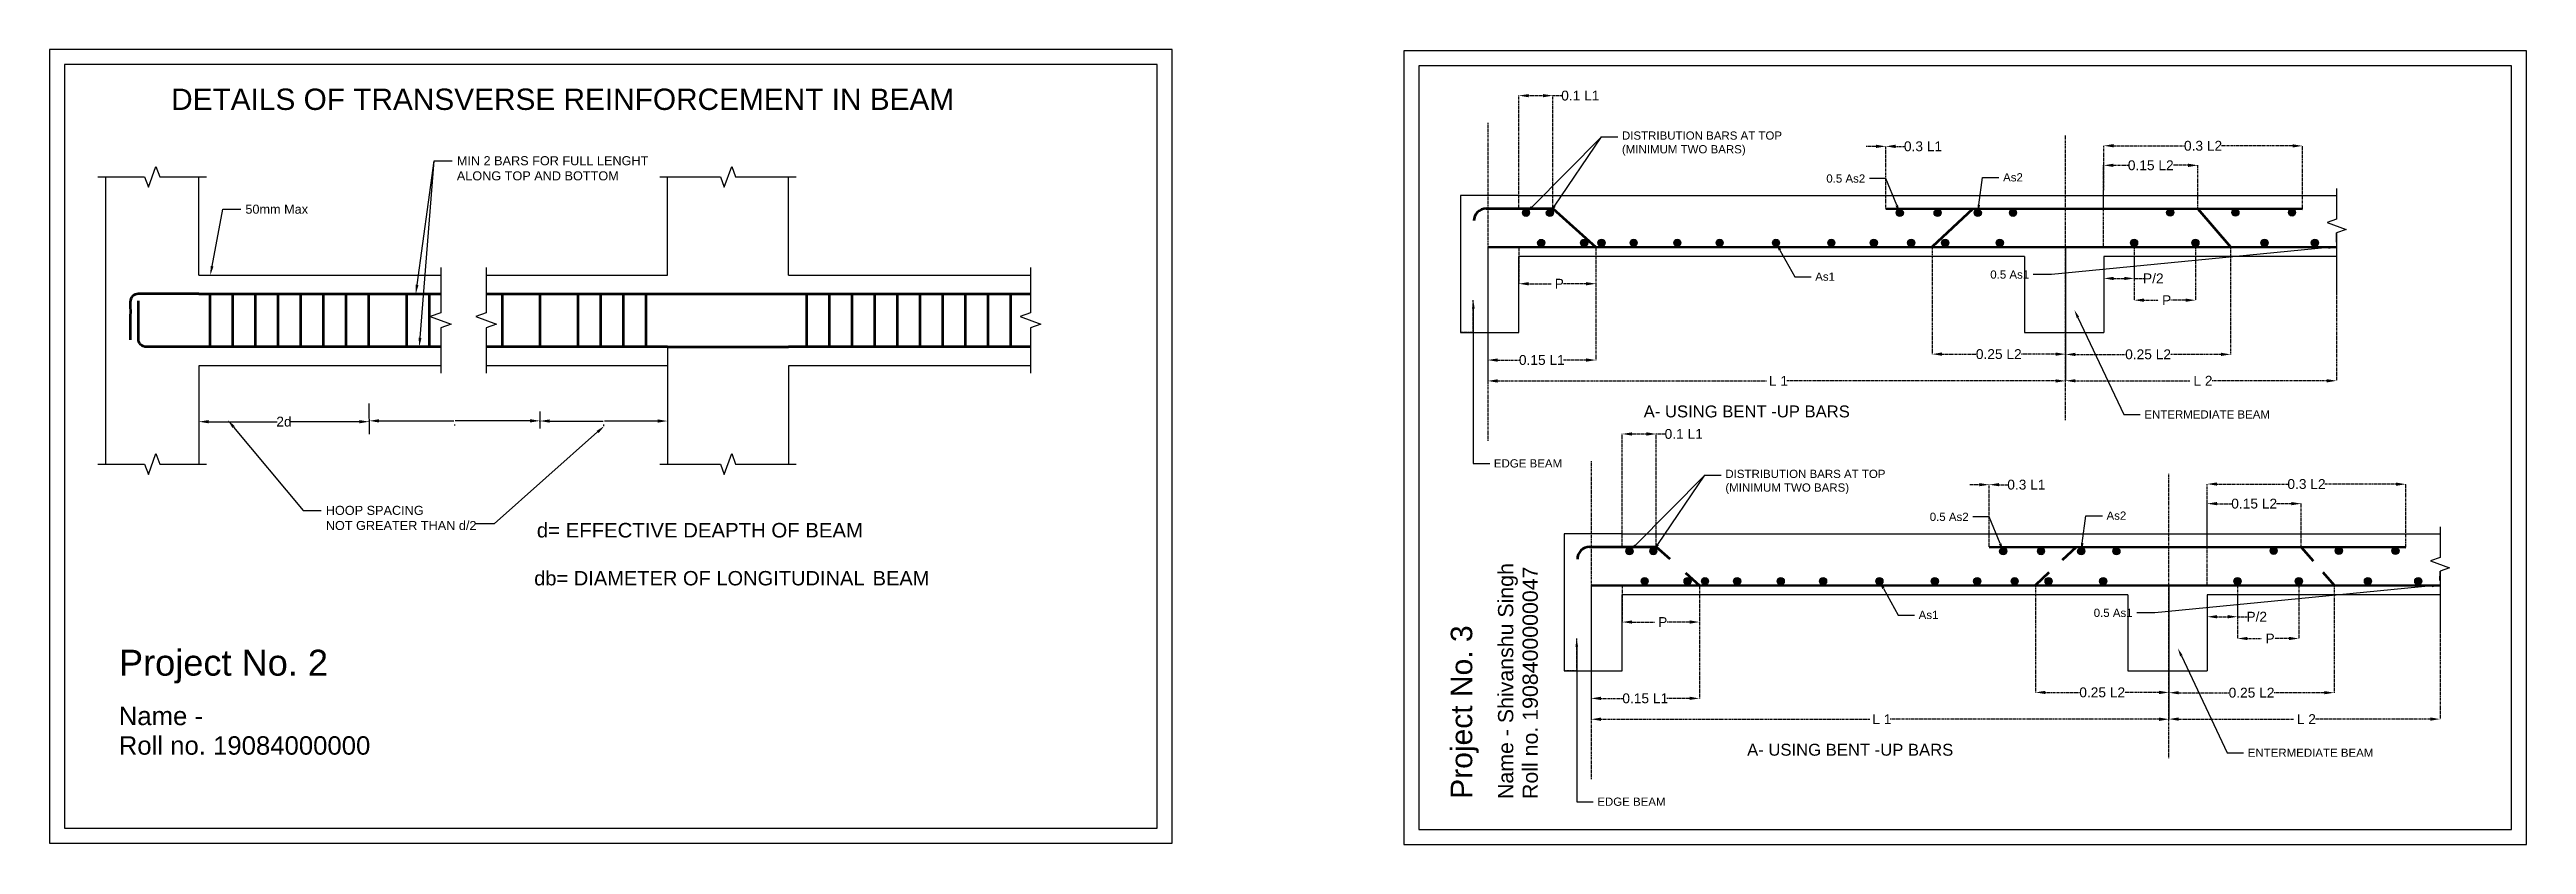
# Model space of a CAD drawing. Header units: millimetres. Extents: x 955 to 145987, y 2368 to 73967.
# Drawn here: x 24273 to 57034, y 33669 to 44186 of the extents above; entities that cross this region are included whole.
import ezdxf
from ezdxf import colors
from ezdxf.entities.mleader import LeaderData, LeaderLine
from ezdxf.math import Vec2, Vec3

# ---------------------------------------------------------------- set-up
doc = ezdxf.new("R2010")
doc.units = ezdxf.units.MM
doc.linetypes.add('HIDDENX2', pattern=[19.05, 12.7, -6.35])
doc.layers.add('reinfocement', color=10, linetype='Continuous', lineweight=50)
doc.styles.get("Standard").update_dxf_attribs({"font": 'arial.ttf'})
doc.dimstyles.new('beam 2', dxfattribs={"dimtxt": 130, "dimasz": 130, "dimexe": 0.18, "dimexo": 0.0625, "dimgap": 0.09, "dimtad": 0, "dimtih": 1, "dimtoh": 1, "dimdec": 4, "dimzin": 0, "dimdsep": 46, "dimtxsty": 'Standard', "dimcen": 0.09, "dimadec": 0, "dimazin": 0, "dimtfac": 1, "dimtdec": 4, "dimtofl": 0, "dimtmove": 0, "dimatfit": 3, "dimfxl": 1, "dimtolj": 1, "dimtzin": 0, "dimarcsym": 0})

msp = doc.modelspace()

# ---------------------------------------------------------------- texts
for s, height, p in [('Name - Shivanshu Singh', 201.9834745, (43633.72692, 34270.89236)), ('Roll no. 1908400000047', 201.9834745, (43958.1956, 34270.89236)), ('Project No. 3', 284.172618, (43090.65208, 34273.27765))]:
    msp.add_text(s, height=height, rotation=90).set_placement(p)
for s, height, p in [('Project No. 2', 342.4781984, (25191.64017, 35902.84834)), ('Name - ', 243.425763, (25188.76547, 35248.34724)), ('Roll no. 19084000000', 243.4257632, (25188.76547, 34857.30517))]:
    msp.add_text(s, height=height).set_placement(p)
at = {"attachment_point": 1}
for s, width, gutter_width, heights, insert, char_height in [('DETAILS OF TRANSVERSE REINFORCEMENT IN BEAM', 10984.7482281, 1410.60329, [74.77607], (25881.67833, 43669.02903), 282.1206577), ('d= EFFECTIVE DEAPTH OF BEAM', 4475.436807, 963.19059, [239.82602], (30718.27698, 37923.07752), 192.6381175)]:
    msp.add_mtext_dynamic_manual_height_columns(s, width=width, gutter_width=gutter_width, heights=heights, dxfattribs=dict(at, insert=insert, char_height=char_height))
at = {"char_height": 130, "attachment_point": 5}
for s, insert in [('\\A1;2d', (27373.94672, 39262.59139)), ('\\A1;.', (31603.36278, 39271.42211))]:
    msp.add_mtext(s, dxfattribs=dict(at, insert=insert))
at = {"linetype": 'HIDDENX2', "char_height": 157.5299687, "attachment_point": 1}
for insert in [(45358.69678, 39476.98286), (46726.64377, 35001.3182)]:
    msp.add_mtext_dynamic_manual_height_columns('A- USING BENT -UP BARS', width=3104.3734207, gutter_width=787.64984, heights=[158.45735], dxfattribs=dict(at, insert=insert))
at = {"width": 4411.070677, "attachment_point": 1}
for s, insert, char_height in [('db= DIAMETER OF LONGITUDINAL ', (30683.56351, 37286.94904), 189.8675789), ('BEAM', (35159.84507, 37286.94904), 189.867579)]:
    msp.add_mtext(s, dxfattribs=dict(at, insert=insert, char_height=char_height))

# ---------------------------------------------------------------- blocks, each defined once
blk = doc.blocks.new('*D31')
at = {"color": 0, "lineweight": -2, "transparency": 16777216}
for p, q in [((28501, 39262), (28501, 39274)), ((28631, 39274), (29621, 39274)), ((30629, 39274), (29639, 39274)), ((30759, 39263), (30759, 39274))]:
    blk.add_line(p, q, dxfattribs=at)
at = {"color": 0, "transparency": 16777216}
for points in [[(28631, 39295), (28631, 39252), (28501, 39274)], [(30629, 39296), (30629, 39252), (30759, 39274)]]:
    blk.add_solid(points, dxfattribs=at)
at = {"layer": 'DEFPOINTS', "color": 0, "transparency": 16777216}
for p in [(28501, 39262), (30759, 39274), (30759, 39263)]:
    blk.add_point(p, dxfattribs=at)
at = {"color": 0, "transparency": 16777216, "insert": (29630, 39274), "char_height": 130, "attachment_point": 5}
blk.add_mtext('\\A1;.', dxfattribs=at)
blk = doc.blocks.new('*D32')
at = {"color": 0, "linetype": 'HIDDENX2', "lineweight": -2, "transparency": 16777216}
for p, q in [((43295, 41572), (43295, 39802)), ((50938, 41572), (50938, 39802)), ((43425, 39802), (46981, 39802)), ((50808, 39802), (47251, 39802))]:
    blk.add_line(p, q, dxfattribs=at)
at = {"color": 0, "linetype": 'HIDDENX2', "transparency": 16777216}
for points in [[(43425, 39823), (43425, 39780), (43295, 39802)], [(50808, 39823), (50808, 39780), (50938, 39802)]]:
    blk.add_solid(points, dxfattribs=at)
at = {"layer": 'DEFPOINTS', "color": 0, "linetype": 'HIDDENX2', "transparency": 16777216}
for p in [(43295, 41572), (50938, 41572), (50938, 39802)]:
    blk.add_point(p, dxfattribs=at)
at = {"color": 0, "linetype": 'HIDDENX2', "transparency": 16777216, "insert": (47116, 39802), "char_height": 130, "attachment_point": 5}
blk.add_mtext('\\A1; L 1 ', dxfattribs=at)
blk = doc.blocks.new('*D33')
at = {"color": 0, "linetype": 'HIDDENX2', "lineweight": -2, "transparency": 16777216}
for p, q in [((43295, 41572), (43295, 40077)), ((44727, 41572), (44727, 40078)), ((43425, 40078), (43729, 40078)), ((44597, 40078), (44294, 40078))]:
    blk.add_line(p, q, dxfattribs=at)
at = {"color": 0, "linetype": 'HIDDENX2', "transparency": 16777216}
for points in [[(43425, 40099), (43425, 40056), (43295, 40078)], [(44597, 40100), (44597, 40056), (44727, 40078)]]:
    blk.add_solid(points, dxfattribs=at)
at = {"layer": 'DEFPOINTS', "color": 0, "linetype": 'HIDDENX2', "transparency": 16777216}
for p in [(43295, 41572), (44727, 41572), (44727, 40078)]:
    blk.add_point(p, dxfattribs=at)
at = {"color": 0, "linetype": 'HIDDENX2', "transparency": 16777216, "insert": (44011, 40078), "char_height": 130, "attachment_point": 5}
blk.add_mtext('\\A1;0.15 L1', dxfattribs=at)
blk = doc.blocks.new('*D34')
at = {"color": 0, "linetype": 'HIDDENX2', "lineweight": -2, "transparency": 16777216}
for p, q in [((43707, 41572), (43707, 41087)), ((44727, 41572), (44727, 41088)), ((43837, 41087), (44135, 41087)), ((44597, 41088), (44299, 41088))]:
    blk.add_line(p, q, dxfattribs=at)
at = {"color": 0, "linetype": 'HIDDENX2', "transparency": 16777216}
for points in [[(43837, 41109), (43837, 41066), (43707, 41087)], [(44597, 41109), (44597, 41066), (44727, 41088)]]:
    blk.add_solid(points, dxfattribs=at)
at = {"layer": 'DEFPOINTS', "color": 0, "linetype": 'HIDDENX2', "transparency": 16777216}
for p in [(43707, 41572), (44727, 41572), (44727, 41088)]:
    blk.add_point(p, dxfattribs=at)
at = {"color": 0, "linetype": 'HIDDENX2', "transparency": 16777216, "insert": (44217, 41088), "char_height": 130, "attachment_point": 5}
blk.add_mtext('\\A1; P ', dxfattribs=at)
blk = doc.blocks.new('*D35')
at = {"color": 0, "linetype": 'HIDDENX2', "lineweight": -2, "transparency": 16777216}
for p, q in [((43707, 42081), (43707, 43576)), ((43837, 43576), (44027, 43576)), ((44157, 42081), (44157, 43576)), ((44157, 43576), (44287, 43576))]:
    blk.add_line(p, q, dxfattribs=at)
at = {"color": 0, "linetype": 'HIDDENX2', "transparency": 16777216}
for points in [[(43837, 43597), (43837, 43554), (43707, 43576)], [(44027, 43597), (44027, 43554), (44157, 43576)]]:
    blk.add_solid(points, dxfattribs=at)
at = {"layer": 'DEFPOINTS', "color": 0, "linetype": 'HIDDENX2', "transparency": 16777216}
for p in [(44157, 43576), (43707, 42081), (44157, 42081)]:
    blk.add_point(p, dxfattribs=at)
at = {"color": 0, "linetype": 'HIDDENX2', "transparency": 16777216, "insert": (44520, 43576), "char_height": 130, "attachment_point": 5}
blk.add_mtext('\\A1;0.1 L1', dxfattribs=at)
blk = doc.blocks.new('*D36')
at = {"color": 0, "linetype": 'HIDDENX2', "lineweight": -2, "transparency": 16777216}
for p, q in [((48430, 42905), (48300, 42905)), ((48560, 42081), (48560, 42905)), ((48560, 42081), (48560, 42905)), ((48690, 42905), (48820, 42905))]:
    blk.add_line(p, q, dxfattribs=at)
at = {"color": 0, "linetype": 'HIDDENX2', "transparency": 16777216}
for points in [[(48430, 42927), (48430, 42883), (48560, 42905)], [(48690, 42927), (48690, 42883), (48560, 42905)]]:
    blk.add_solid(points, dxfattribs=at)
at = {"layer": 'DEFPOINTS', "color": 0, "linetype": 'HIDDENX2', "transparency": 16777216}
for p in [(48560, 42905), (48560, 42081), (48560, 42081)]:
    blk.add_point(p, dxfattribs=at)
at = {"color": 0, "linetype": 'HIDDENX2', "transparency": 16777216, "insert": (49053, 42905), "char_height": 130, "attachment_point": 5}
blk.add_mtext('\\A1;0.3 L1', dxfattribs=at)
blk = doc.blocks.new('*D37')
at = {"color": 0, "linetype": 'HIDDENX2', "lineweight": -2, "transparency": 16777216}
for p, q in [((51442, 41575), (51442, 42654)), ((51572, 42654), (51771, 42654)), ((52558, 42654), (52360, 42654)), ((52688, 42078), (52688, 42654))]:
    blk.add_line(p, q, dxfattribs=at)
at = {"color": 0, "linetype": 'HIDDENX2', "transparency": 16777216}
for points in [[(51572, 42676), (51572, 42632), (51442, 42654)], [(52558, 42676), (52558, 42632), (52688, 42654)]]:
    blk.add_solid(points, dxfattribs=at)
at = {"layer": 'DEFPOINTS', "color": 0, "linetype": 'HIDDENX2', "transparency": 16777216}
for p in [(51442, 42654), (52688, 42078), (51442, 41575)]:
    blk.add_point(p, dxfattribs=at)
at = {"color": 0, "linetype": 'HIDDENX2', "transparency": 16777216, "insert": (52065, 42654), "char_height": 130, "attachment_point": 5}
blk.add_mtext('\\A1;0.15 L2', dxfattribs=at)
blk = doc.blocks.new('*D38')
at = {"color": 0, "linetype": 'HIDDENX2', "lineweight": -2, "transparency": 16777216}
for p, q in [((50938, 41574), (50938, 39804)), ((54523, 41576), (54523, 39804)), ((51068, 39804), (52584, 39804)), ((54393, 39804), (52877, 39804))]:
    blk.add_line(p, q, dxfattribs=at)
at = {"color": 0, "linetype": 'HIDDENX2', "transparency": 16777216}
for points in [[(51068, 39825), (51068, 39782), (50938, 39804)], [(54393, 39825), (54393, 39782), (54523, 39804)]]:
    blk.add_solid(points, dxfattribs=at)
at = {"layer": 'DEFPOINTS', "color": 0, "linetype": 'HIDDENX2', "transparency": 16777216}
for p in [(50938, 41575), (54523, 41576), (54523, 39804)]:
    blk.add_point(p, dxfattribs=at)
at = {"color": 0, "linetype": 'HIDDENX2', "transparency": 16777216, "insert": (52730, 39804), "char_height": 130, "attachment_point": 5}
blk.add_mtext('\\A1; L 2 ', dxfattribs=at)
blk = doc.blocks.new('*D39')
at = {"color": 0, "linetype": 'HIDDENX2', "lineweight": -2, "transparency": 16777216}
for p, q in [((51845, 41629), (51845, 40870)), ((52656, 41629), (52656, 40870)), ((51975, 40870), (52168, 40870)), ((52526, 40870), (52332, 40870))]:
    blk.add_line(p, q, dxfattribs=at)
at = {"color": 0, "linetype": 'HIDDENX2', "transparency": 16777216}
for points in [[(51975, 40892), (51975, 40848), (51845, 40870)], [(52526, 40892), (52526, 40848), (52656, 40870)]]:
    blk.add_solid(points, dxfattribs=at)
at = {"layer": 'DEFPOINTS', "color": 0, "linetype": 'HIDDENX2', "transparency": 16777216}
for p in [(51845, 41629), (52656, 41629), (52656, 40870)]:
    blk.add_point(p, dxfattribs=at)
at = {"color": 0, "linetype": 'HIDDENX2', "transparency": 16777216, "insert": (52250, 40870), "char_height": 130, "attachment_point": 5}
blk.add_mtext('\\A1; P ', dxfattribs=at)
blk = doc.blocks.new('*D40')
at = {"color": 0, "linetype": 'HIDDENX2', "lineweight": -2, "transparency": 16777216}
for p, q in [((51442, 42079), (51443, 42913)), ((51573, 42913), (52513, 42912)), ((53941, 42911), (53001, 42912)), ((54071, 42077), (54071, 42911))]:
    blk.add_line(p, q, dxfattribs=at)
at = {"color": 0, "linetype": 'HIDDENX2', "transparency": 16777216}
for points in [[(51573, 42935), (51573, 42892), (51443, 42913)], [(53941, 42933), (53941, 42890), (54071, 42911)]]:
    blk.add_solid(points, dxfattribs=at)
at = {"layer": 'DEFPOINTS', "color": 0, "linetype": 'HIDDENX2', "transparency": 16777216}
for p in [(54071, 42911), (51442, 42079), (54071, 42077)]:
    blk.add_point(p, dxfattribs=at)
at = {"color": 0, "linetype": 'HIDDENX2', "transparency": 16777216, "insert": (52757, 42912), "char_height": 130, "attachment_point": 5}
blk.add_mtext('\\A1;0.3 L2', dxfattribs=at)
blk = doc.blocks.new('*D41')
at = {"color": 0, "linetype": 'HIDDENX2', "lineweight": -2, "transparency": 16777216}
for p, q in [((49172, 41576), (49172, 40156)), ((50938, 41574), (50938, 40156)), ((49302, 40156), (49761, 40156)), ((50808, 40156), (50350, 40156))]:
    blk.add_line(p, q, dxfattribs=at)
at = {"color": 0, "linetype": 'HIDDENX2', "transparency": 16777216}
for points in [[(49302, 40178), (49302, 40135), (49172, 40156)], [(50808, 40178), (50808, 40135), (50938, 40156)]]:
    blk.add_solid(points, dxfattribs=at)
at = {"layer": 'DEFPOINTS', "color": 0, "linetype": 'HIDDENX2', "transparency": 16777216}
for p in [(49172, 41576), (50938, 41575), (50938, 40156)]:
    blk.add_point(p, dxfattribs=at)
at = {"color": 0, "linetype": 'HIDDENX2', "transparency": 16777216, "insert": (50055, 40156), "char_height": 130, "attachment_point": 5}
blk.add_mtext('\\A1;0.25 L2', dxfattribs=at)
blk = doc.blocks.new('*D42')
at = {"color": 0, "linetype": 'HIDDENX2', "lineweight": -2, "transparency": 16777216}
for p, q in [((50938, 41574), (50938, 40152)), ((53122, 41575), (53122, 40153)), ((51068, 40152), (51736, 40153)), ((52992, 40153), (52325, 40153))]:
    blk.add_line(p, q, dxfattribs=at)
at = {"color": 0, "linetype": 'HIDDENX2', "transparency": 16777216}
for points in [[(51068, 40174), (51068, 40131), (50938, 40152)], [(52992, 40175), (52992, 40131), (53122, 40153)]]:
    blk.add_solid(points, dxfattribs=at)
at = {"layer": 'DEFPOINTS', "color": 0, "linetype": 'HIDDENX2', "transparency": 16777216}
for p in [(50938, 41575), (53122, 41575), (50938, 40152)]:
    blk.add_point(p, dxfattribs=at)
at = {"color": 0, "linetype": 'HIDDENX2', "transparency": 16777216, "insert": (52030, 40153), "char_height": 130, "attachment_point": 5}
blk.add_mtext('\\A1;0.25 L2', dxfattribs=at)
blk = doc.blocks.new('*D43')
at = {"color": 0, "linetype": 'HIDDENX2', "lineweight": -2, "transparency": 16777216}
for p, q in [((51443, 41449), (51443, 41158)), ((51845, 41449), (51845, 41158)), ((51573, 41158), (51715, 41158)), ((51845, 41158), (51975, 41158))]:
    blk.add_line(p, q, dxfattribs=at)
at = {"color": 0, "linetype": 'HIDDENX2', "transparency": 16777216}
for points in [[(51573, 41179), (51573, 41136), (51443, 41158)], [(51715, 41179), (51715, 41136), (51845, 41158)]]:
    blk.add_solid(points, dxfattribs=at)
at = {"layer": 'DEFPOINTS', "color": 0, "linetype": 'HIDDENX2', "transparency": 16777216}
for p in [(51443, 41449), (51845, 41449), (51845, 41158)]:
    blk.add_point(p, dxfattribs=at)
at = {"color": 0, "linetype": 'HIDDENX2', "transparency": 16777216, "insert": (52099, 41158), "char_height": 130, "attachment_point": 5}
blk.add_mtext('\\A1;P/2', dxfattribs=at)
blk = doc.blocks.new('*D56')
at = {"color": 0, "linetype": 'HIDDENX2', "lineweight": -2, "transparency": 16777216}
for p, q in [((44663, 37096), (44663, 35326)), ((52306, 37096), (52306, 35326)), ((44793, 35326), (48349, 35326)), ((52176, 35326), (48619, 35326))]:
    blk.add_line(p, q, dxfattribs=at)
at = {"color": 0, "linetype": 'HIDDENX2', "transparency": 16777216}
for points in [[(44793, 35348), (44793, 35304), (44663, 35326)], [(52176, 35348), (52176, 35304), (52306, 35326)]]:
    blk.add_solid(points, dxfattribs=at)
at = {"layer": 'DEFPOINTS', "color": 0, "linetype": 'HIDDENX2', "transparency": 16777216}
for p in [(44663, 37096), (52306, 37096), (52306, 35326)]:
    blk.add_point(p, dxfattribs=at)
at = {"color": 0, "linetype": 'HIDDENX2', "transparency": 16777216, "insert": (48484, 35326), "char_height": 130, "attachment_point": 5}
blk.add_mtext('\\A1; L 1 ', dxfattribs=at)
blk = doc.blocks.new('*D61')
at = {"color": 0, "linetype": 'HIDDENX2', "lineweight": -2, "transparency": 16777216}
for p, q in [((44663, 37096), (44663, 35602)), ((46095, 37097), (46095, 35602)), ((44793, 35602), (45097, 35602)), ((45965, 35602), (45662, 35602))]:
    blk.add_line(p, q, dxfattribs=at)
at = {"color": 0, "linetype": 'HIDDENX2', "transparency": 16777216}
for points in [[(44793, 35624), (44793, 35580), (44663, 35602)], [(45965, 35624), (45965, 35581), (46095, 35602)]]:
    blk.add_solid(points, dxfattribs=at)
at = {"layer": 'DEFPOINTS', "color": 0, "linetype": 'HIDDENX2', "transparency": 16777216}
for p in [(44663, 37096), (46095, 37097), (46095, 35602)]:
    blk.add_point(p, dxfattribs=at)
at = {"color": 0, "linetype": 'HIDDENX2', "transparency": 16777216, "insert": (45379, 35602), "char_height": 130, "attachment_point": 5}
blk.add_mtext('\\A1;0.15 L1', dxfattribs=at)
blk = doc.blocks.new('*D62')
at = {"color": 0, "linetype": 'HIDDENX2', "lineweight": -2, "transparency": 16777216}
for p, q in [((45075, 37096), (45075, 36612)), ((46095, 37097), (46095, 36612)), ((45205, 36612), (45503, 36612)), ((45965, 36612), (45667, 36612))]:
    blk.add_line(p, q, dxfattribs=at)
at = {"color": 0, "linetype": 'HIDDENX2', "transparency": 16777216}
for points in [[(45205, 36633), (45205, 36590), (45075, 36612)], [(45965, 36634), (45965, 36590), (46095, 36612)]]:
    blk.add_solid(points, dxfattribs=at)
at = {"layer": 'DEFPOINTS', "color": 0, "linetype": 'HIDDENX2', "transparency": 16777216}
for p in [(45075, 37096), (46095, 37097), (46095, 36612)]:
    blk.add_point(p, dxfattribs=at)
at = {"color": 0, "linetype": 'HIDDENX2', "transparency": 16777216, "insert": (45585, 36612), "char_height": 130, "attachment_point": 5}
blk.add_mtext('\\A1; P ', dxfattribs=at)
blk = doc.blocks.new('*D63')
at = {"color": 0, "linetype": 'HIDDENX2', "lineweight": -2, "transparency": 16777216}
for p, q in [((45075, 37606), (45075, 39100)), ((45205, 39100), (45395, 39100)), ((45525, 37606), (45525, 39100)), ((45525, 39100), (45655, 39100))]:
    blk.add_line(p, q, dxfattribs=at)
at = {"color": 0, "linetype": 'HIDDENX2', "transparency": 16777216}
for points in [[(45205, 39122), (45205, 39078), (45075, 39100)], [(45395, 39122), (45395, 39078), (45525, 39100)]]:
    blk.add_solid(points, dxfattribs=at)
at = {"layer": 'DEFPOINTS', "color": 0, "linetype": 'HIDDENX2', "transparency": 16777216}
for p in [(45525, 39100), (45075, 37605), (45525, 37605)]:
    blk.add_point(p, dxfattribs=at)
at = {"color": 0, "linetype": 'HIDDENX2', "transparency": 16777216, "insert": (45888, 39100), "char_height": 130, "attachment_point": 5}
blk.add_mtext('\\A1;0.1 L1', dxfattribs=at)
blk = doc.blocks.new('*D64')
at = {"color": 0, "linetype": 'HIDDENX2', "lineweight": -2, "transparency": 16777216}
for p, q in [((49798, 38429), (49668, 38429)), ((49928, 37606), (49928, 38430)), ((49928, 37606), (49928, 38430)), ((50058, 38429), (50188, 38429))]:
    blk.add_line(p, q, dxfattribs=at)
at = {"color": 0, "linetype": 'HIDDENX2', "transparency": 16777216}
for points in [[(49798, 38451), (49798, 38408), (49928, 38429)], [(50058, 38451), (50058, 38408), (49928, 38429)]]:
    blk.add_solid(points, dxfattribs=at)
at = {"layer": 'DEFPOINTS', "color": 0, "linetype": 'HIDDENX2', "transparency": 16777216}
for p in [(49928, 38429), (49928, 37605), (49928, 37605)]:
    blk.add_point(p, dxfattribs=at)
at = {"color": 0, "linetype": 'HIDDENX2', "transparency": 16777216, "insert": (50420, 38429), "char_height": 130, "attachment_point": 5}
blk.add_mtext('\\A1;0.3 L1', dxfattribs=at)
blk = doc.blocks.new('*D57')
at = {"color": 0, "linetype": 'HIDDENX2', "lineweight": -2, "transparency": 16777216}
for p, q in [((52810, 37099), (52810, 38179)), ((52940, 38178), (53139, 38178)), ((53926, 38178), (53728, 38178)), ((54056, 37602), (54056, 38179))]:
    blk.add_line(p, q, dxfattribs=at)
at = {"color": 0, "linetype": 'HIDDENX2', "transparency": 16777216}
for points in [[(52940, 38200), (52940, 38157), (52810, 38178)], [(53926, 38200), (53926, 38157), (54056, 38178)]]:
    blk.add_solid(points, dxfattribs=at)
at = {"layer": 'DEFPOINTS', "color": 0, "linetype": 'HIDDENX2', "transparency": 16777216}
for p in [(52810, 38178), (54056, 37602), (52810, 37099)]:
    blk.add_point(p, dxfattribs=at)
at = {"color": 0, "linetype": 'HIDDENX2', "transparency": 16777216, "insert": (53433, 38178), "char_height": 130, "attachment_point": 5}
blk.add_mtext('\\A1;0.15 L2', dxfattribs=at)
blk = doc.blocks.new('*D58')
at = {"color": 0, "linetype": 'HIDDENX2', "lineweight": -2, "transparency": 16777216}
for p, q in [((52306, 37099), (52306, 35328)), ((55891, 37100), (55891, 35328)), ((52436, 35328), (53952, 35328)), ((55761, 35328), (54245, 35328))]:
    blk.add_line(p, q, dxfattribs=at)
at = {"color": 0, "linetype": 'HIDDENX2', "transparency": 16777216}
for points in [[(52436, 35350), (52436, 35306), (52306, 35328)], [(55761, 35350), (55761, 35306), (55891, 35328)]]:
    blk.add_solid(points, dxfattribs=at)
at = {"layer": 'DEFPOINTS', "color": 0, "linetype": 'HIDDENX2', "transparency": 16777216}
for p in [(52306, 37099), (55891, 37100), (55891, 35328)]:
    blk.add_point(p, dxfattribs=at)
at = {"color": 0, "linetype": 'HIDDENX2', "transparency": 16777216, "insert": (54098, 35328), "char_height": 130, "attachment_point": 5}
blk.add_mtext('\\A1; L 2 ', dxfattribs=at)
blk = doc.blocks.new('*D59')
at = {"color": 0, "linetype": 'HIDDENX2', "lineweight": -2, "transparency": 16777216}
for p, q in [((53213, 37153), (53213, 36394)), ((54024, 37153), (54024, 36394)), ((53343, 36394), (53536, 36394)), ((53894, 36394), (53700, 36394))]:
    blk.add_line(p, q, dxfattribs=at)
at = {"color": 0, "linetype": 'HIDDENX2', "transparency": 16777216}
for points in [[(53343, 36416), (53343, 36373), (53213, 36394)], [(53894, 36416), (53894, 36373), (54024, 36394)]]:
    blk.add_solid(points, dxfattribs=at)
at = {"layer": 'DEFPOINTS', "color": 0, "linetype": 'HIDDENX2', "transparency": 16777216}
for p in [(53213, 37153), (54024, 37153), (54024, 36394)]:
    blk.add_point(p, dxfattribs=at)
at = {"color": 0, "linetype": 'HIDDENX2', "transparency": 16777216, "insert": (53618, 36394), "char_height": 130, "attachment_point": 5}
blk.add_mtext('\\A1; P ', dxfattribs=at)
blk = doc.blocks.new('*D60')
at = {"color": 0, "linetype": 'HIDDENX2', "lineweight": -2, "transparency": 16777216}
for p, q in [((52810, 37603), (52811, 38438)), ((52941, 38438), (53881, 38437)), ((55309, 38436), (54369, 38436)), ((55439, 37601), (55439, 38436))]:
    blk.add_line(p, q, dxfattribs=at)
at = {"color": 0, "linetype": 'HIDDENX2', "transparency": 16777216}
for points in [[(52941, 38459), (52941, 38416), (52811, 38438)], [(55309, 38457), (55309, 38414), (55439, 38436)]]:
    blk.add_solid(points, dxfattribs=at)
at = {"layer": 'DEFPOINTS', "color": 0, "linetype": 'HIDDENX2', "transparency": 16777216}
for p in [(55439, 38436), (52810, 37603), (55439, 37601)]:
    blk.add_point(p, dxfattribs=at)
at = {"color": 0, "linetype": 'HIDDENX2', "transparency": 16777216, "insert": (54125, 38437), "char_height": 130, "attachment_point": 5}
blk.add_mtext('\\A1;0.3 L2', dxfattribs=at)
blk = doc.blocks.new('*D65')
at = {"color": 0, "linetype": 'HIDDENX2', "lineweight": -2, "transparency": 16777216}
for p, q in [((50540, 37100), (50540, 35680)), ((52306, 37099), (52306, 35680)), ((50670, 35681), (51128, 35681)), ((52176, 35681), (51717, 35681))]:
    blk.add_line(p, q, dxfattribs=at)
at = {"color": 0, "linetype": 'HIDDENX2', "transparency": 16777216}
for points in [[(50670, 35702), (50670, 35659), (50540, 35681)], [(52176, 35702), (52176, 35659), (52306, 35681)]]:
    blk.add_solid(points, dxfattribs=at)
at = {"layer": 'DEFPOINTS', "color": 0, "linetype": 'HIDDENX2', "transparency": 16777216}
for p in [(50540, 37100), (52306, 37099), (52306, 35681)]:
    blk.add_point(p, dxfattribs=at)
at = {"color": 0, "linetype": 'HIDDENX2', "transparency": 16777216, "insert": (51423, 35681), "char_height": 130, "attachment_point": 5}
blk.add_mtext('\\A1;0.25 L2', dxfattribs=at)
blk = doc.blocks.new('*D66')
at = {"color": 0, "linetype": 'HIDDENX2', "lineweight": -2, "transparency": 16777216}
for p, q in [((52306, 37099), (52306, 35677)), ((54489, 37100), (54490, 35677)), ((52436, 35677), (53104, 35677)), ((54360, 35677), (53693, 35677))]:
    blk.add_line(p, q, dxfattribs=at)
at = {"color": 0, "linetype": 'HIDDENX2', "transparency": 16777216}
for points in [[(52436, 35698), (52436, 35655), (52306, 35677)], [(54360, 35699), (54360, 35656), (54490, 35677)]]:
    blk.add_solid(points, dxfattribs=at)
at = {"layer": 'DEFPOINTS', "color": 0, "linetype": 'HIDDENX2', "transparency": 16777216}
for p in [(52306, 37099), (54489, 37100), (52306, 35677)]:
    blk.add_point(p, dxfattribs=at)
at = {"color": 0, "linetype": 'HIDDENX2', "transparency": 16777216, "insert": (53398, 35677), "char_height": 130, "attachment_point": 5}
blk.add_mtext('\\A1;0.25 L2', dxfattribs=at)
blk = doc.blocks.new('*D67')
at = {"color": 0, "linetype": 'HIDDENX2', "lineweight": -2, "transparency": 16777216}
for p, q in [((52811, 36974), (52811, 36682)), ((53213, 36974), (53213, 36682)), ((52941, 36682), (53083, 36682)), ((53213, 36682), (53343, 36682))]:
    blk.add_line(p, q, dxfattribs=at)
at = {"color": 0, "linetype": 'HIDDENX2', "transparency": 16777216}
for points in [[(52941, 36704), (52941, 36660), (52811, 36682)], [(53083, 36704), (53083, 36660), (53213, 36682)]]:
    blk.add_solid(points, dxfattribs=at)
at = {"layer": 'DEFPOINTS', "color": 0, "linetype": 'HIDDENX2', "transparency": 16777216}
for p in [(52811, 36974), (53213, 36974), (53213, 36682)]:
    blk.add_point(p, dxfattribs=at)
at = {"color": 0, "linetype": 'HIDDENX2', "transparency": 16777216, "insert": (53467, 36682), "char_height": 130, "attachment_point": 5}
blk.add_mtext('\\A1;P/2', dxfattribs=at)

# ---------------------------------------------------------------- dimensions: what is measured, and where the dimension line sits
at = {"linetype": 'HIDDENX2'}
for base, p1, p2, text, picture, middle in [((44157.4945, 43575.77652), (43707.2766, 42081.13054), (44157.4945, 42081.13054), '0.1 L1', '*D35', (44519.60701, 43575.77652)), ((48560.42101, 42905.07198), (48560.42101, 42081.13054), (48560.42101, 42081.13054), '0.3 L1', '*D36', (49052.53352, 42905.07198)), ((51442.32675, 42654.1008), (52688.41317, 42077.87533), (51442.32675, 41574.71267), '0.15 L2', '*D37', (52065.36996, 42654.1008)), ((52655.85805, 40869.84439), (51844.6393, 41628.64203), (52655.85805, 41628.64203), ' P ', '*D39', (52250.24867, 40869.84439)), ((50937.61635, 39801.68912), (43294.92252, 41571.91428), (50937.61635, 41571.91428), ' L 1 ', '*D32', (47116.26944, 39801.68912)), ((50937.61635, 40156.18069), (49172.41499, 41575.77089), (50937.61635, 41574.53931), '0.25 L2', '*D41', (50055.01567, 40156.18069)), ((54523.30814, 39803.75759), (50937.61635, 41574.53931), (54523.30814, 41575.77089), ' L 2 ', '*D38', (52730.46225, 39803.75759)), ((51844.6393, 41157.77161), (51442.69023, 41449.33899), (51844.6393, 41449.33899), 'P/2', '*D43', (52099.23134, 41157.77161)), ((45525.44149, 39100.11186), (45075.22359, 37605.46588), (45525.44149, 37605.46588), '0.1 L1', '*D63', (45887.554, 39100.11186)), ((49928.368, 38429.40732), (49928.368, 37605.46588), (49928.368, 37605.46588), '0.3 L1', '*D64', (50420.48051, 38429.40732)), ((52810.27374, 38178.43614), (54056.36016, 37602.21067), (52810.27374, 37099.048), '0.15 L2', '*D57', (53433.31695, 38178.43614)), ((52305.56334, 35326.02446), (44662.86952, 37096.24961), (52305.56334, 37096.24961), ' L 1 ', '*D56', (48484.21643, 35326.02446)), ((52305.56334, 35680.51603), (50540.36198, 37100.10623), (52305.56334, 37098.87465), '0.25 L2', '*D65', (51422.96266, 35680.51603)), ((55891.25513, 35328.09293), (52305.56334, 37098.87465), (55891.25513, 37100.10623), ' L 2 ', '*D58', (54098.40924, 35328.09293)), ((54023.80504, 36394.17973), (53212.58629, 37152.97737), (54023.80504, 37152.97737), ' P ', '*D59', (53618.19566, 36394.17973)), ((53212.58629, 36682.10695), (52810.63722, 36973.67432), (53212.58629, 36973.67432), 'P/2', '*D67', (53467.17833, 36682.10695))]:
    dim = msp.add_linear_dim(base=base, p1=p1, p2=p2, text=text, dimstyle='beam 2', dxfattribs=at)
    dim.commit()
    dim.dimension.update_dxf_attribs({"geometry": picture, "text_midpoint": middle})
for p1, p2, distance, text, picture, middle in [((51442.32675, 42078.85796), (54070.76559, 42076.78525), 834.46037, '0.3 L2', '*D40', (52757.2042, 42912.28171)), ((43294.92252, 41571.91428), (44726.87751, 41572.40611), -1494.27561, '0.15 L1', '*D33', (44011.41325, 40077.88467)), ((43707.2766, 41572.05591), (44726.87751, 41572.40611), -484.70568, ' P ', '*D34', (44217.24354, 41087.52536)), ((53121.5242, 41575.28942), (50937.61635, 41574.53931), 1422.19081, '0.25 L2', '*D42', (52030.05876, 40152.72364)), ((52810.27374, 37603.19329), (55438.71258, 37601.12059), 834.46037, '0.3 L2', '*D60', (54125.15119, 38436.61705)), ((44662.86952, 37096.24961), (46094.8245, 37096.74145), -1494.27561, '0.15 L1', '*D61', (45379.36024, 35602.22001)), ((45075.22359, 37096.39125), (46094.8245, 37096.74145), -484.70568, ' P ', '*D62', (45585.19053, 36611.8607)), ((54489.47119, 37099.62476), (52305.56334, 37098.87465), 1422.19081, '0.25 L2', '*D66', (53398.00575, 35677.05898))]:
    dim = msp.add_aligned_dim(p1=p1, p2=p2, distance=distance, text=text, dimstyle='beam 2', dxfattribs=at)
    dim.commit()
    dim.dimension.update_dxf_attribs({"geometry": picture, "text_midpoint": middle})
dim = msp.add_aligned_dim(p1=(28500.70266, 39262.41139), p2=(30759.4255, 39262.97139), distance=11.15762, text='.', dimstyle='beam 2')
dim.commit()
dim.dimension.update_dxf_attribs({"geometry": '*D31', "text_midpoint": (29630.06131, 39273.84901)})

# ---------------------------------------------------------------- hatches: boundary and pattern name
h = msp.add_hatch(color=256)
h.dxf.hatch_style = 1
h.paths.add_polyline_path([(43849.16963, 42024.14076, 1), (43754.87243, 42024.14076, 1)])
h = msp.add_hatch(color=256)
h.dxf.hatch_style = 1
h.paths.add_polyline_path([(44164.87626, 42024.14076, 1), (44070.57907, 42024.14076, 1)])
h = msp.add_hatch(color=256)
h.dxf.hatch_style = 1
h.paths.add_polyline_path([(48792.76975, 42024.62977, 1), (48698.47256, 42024.62977, 1)])
h = msp.add_hatch(color=256)
h.dxf.hatch_style = 1
h.paths.add_polyline_path([(49293.11334, 42024.62977, 1), (49198.81615, 42024.62977, 1)])
h = msp.add_hatch(color=256)
h.dxf.hatch_style = 1
h.paths.add_polyline_path([(49824.29998, 42024.62977, 1), (49730.00279, 42024.62977, 1)])
h = msp.add_hatch(color=256)
h.dxf.hatch_style = 1
h.paths.add_polyline_path([(50290.37361, 42024.62977, 1), (50196.07642, 42024.62977, 1)])
h = msp.add_hatch(color=256)
h.dxf.hatch_style = 1
h.paths.add_polyline_path([(52369.8494, 42029.27979, 1), (52275.55221, 42029.27979, 1)])
h = msp.add_hatch(color=256)
h.dxf.hatch_style = 1
h.paths.add_polyline_path([(53231.9606, 42029.27979, 1), (53137.66341, 42029.27979, 1)])
h = msp.add_hatch(color=256)
h.dxf.hatch_style = 1
h.paths.add_polyline_path([(53980.91977, 42029.27979, 1), (53886.62258, 42029.27979, 1)])
h = msp.add_hatch(color=256)
h.dxf.hatch_style = 1
h.paths.add_polyline_path([(44050.25686, 41627.63895, 1), (43955.95967, 41627.63895, 1)])
h = msp.add_hatch(color=256)
h.dxf.hatch_style = 1
h.paths.add_polyline_path([(44617.94866, 41628.55521, 1), (44523.65147, 41628.55521, 1)])
h = msp.add_hatch(color=256)
h.dxf.hatch_style = 1
h.paths.add_polyline_path([(44848.31292, 41628.55521, 1), (44754.01573, 41628.55521, 1)])
h = msp.add_hatch(color=256)
h.dxf.hatch_style = 1
h.paths.add_polyline_path([(45273.35117, 41628.55521, 1), (45179.05398, 41628.55521, 1)])
h = msp.add_hatch(color=256)
h.dxf.hatch_style = 1
h.paths.add_polyline_path([(45850.31742, 41628.64203, 1), (45756.02022, 41628.64203, 1)])
h = msp.add_hatch(color=256)
h.dxf.hatch_style = 1
h.paths.add_polyline_path([(46410.15531, 41628.64203, 1), (46315.85812, 41628.64203, 1)])
h = msp.add_hatch(color=256)
h.dxf.hatch_style = 1
h.paths.add_polyline_path([(47155.52131, 41628.64203, 1), (47061.22412, 41628.64203, 1)])
h = msp.add_hatch(color=256)
h.dxf.hatch_style = 1
h.paths.add_polyline_path([(47887.86759, 41628.64203, 1), (47793.5704, 41628.64203, 1)])
h = msp.add_hatch(color=256)
h.dxf.hatch_style = 1
h.paths.add_polyline_path([(48448.97324, 41628.64203, 1), (48354.67605, 41628.64203, 1)])
h = msp.add_hatch(color=256)
h.dxf.hatch_style = 1
h.paths.add_polyline_path([(48944.08706, 41628.64203, 1), (48849.78986, 41628.64203, 1)])
h = msp.add_hatch(color=256)
h.dxf.hatch_style = 1
h.paths.add_polyline_path([(49393.15497, 41628.64203, 1), (49298.85778, 41628.64203, 1)])
h = msp.add_hatch(color=256)
h.dxf.hatch_style = 1
h.paths.add_polyline_path([(50115.64579, 41628.64203, 1), (50021.34859, 41628.64203, 1)])
h = msp.add_hatch(color=256)
h.dxf.hatch_style = 1
h.paths.add_polyline_path([(51891.78789, 41628.64203, 1), (51797.4907, 41628.64203, 1)])
h = msp.add_hatch(color=256)
h.dxf.hatch_style = 1
h.paths.add_polyline_path([(52703.00664, 41628.64203, 1), (52608.70945, 41628.64203, 1)])
h = msp.add_hatch(color=256)
h.dxf.hatch_style = 1
h.paths.add_polyline_path([(53616.6952, 41628.64203, 1), (53522.39801, 41628.64203, 1)])
h = msp.add_hatch(color=256)
h.dxf.hatch_style = 1
h.paths.add_polyline_path([(54282.74864, 41628.64203, 1), (54188.45145, 41628.64203, 1)])
h = msp.add_hatch(color=256)
h.dxf.hatch_style = 1
h.paths.add_polyline_path([(45217.11662, 37548.4761, 1), (45122.81942, 37548.4761, 1)])
h = msp.add_hatch(color=256)
h.dxf.hatch_style = 1
h.paths.add_polyline_path([(45532.82325, 37548.4761, 1), (45438.52606, 37548.4761, 1)])
h = msp.add_hatch(color=256)
h.dxf.hatch_style = 1
h.paths.add_polyline_path([(50160.71674, 37548.96511, 1), (50066.41955, 37548.96511, 1)])
h = msp.add_hatch(color=256)
h.dxf.hatch_style = 1
h.paths.add_polyline_path([(50661.06033, 37548.96511, 1), (50566.76314, 37548.96511, 1)])
h = msp.add_hatch(color=256)
h.dxf.hatch_style = 1
h.paths.add_polyline_path([(51192.24697, 37548.96511, 1), (51097.94978, 37548.96511, 1)])
h = msp.add_hatch(color=256)
h.dxf.hatch_style = 1
h.paths.add_polyline_path([(51658.3206, 37548.96511, 1), (51564.02341, 37548.96511, 1)])
h = msp.add_hatch(color=256)
h.dxf.hatch_style = 1
h.paths.add_polyline_path([(53737.7964, 37553.61513, 1), (53643.4992, 37553.61513, 1)])
h = msp.add_hatch(color=256)
h.dxf.hatch_style = 1
h.paths.add_polyline_path([(54599.90759, 37553.61513, 1), (54505.6104, 37553.61513, 1)])
h = msp.add_hatch(color=256)
h.dxf.hatch_style = 1
h.paths.add_polyline_path([(55348.86676, 37553.61513, 1), (55254.56957, 37553.61513, 1)])
h = msp.add_hatch(color=256)
h.dxf.hatch_style = 1
h.paths.add_polyline_path([(45418.20385, 37151.97429, 1), (45323.90666, 37151.97429, 1)])
h = msp.add_hatch(color=256)
h.dxf.hatch_style = 1
h.paths.add_polyline_path([(45985.89565, 37152.89055, 1), (45891.59846, 37152.89055, 1)])
h = msp.add_hatch(color=256)
h.dxf.hatch_style = 1
h.paths.add_polyline_path([(46216.25991, 37152.89055, 1), (46121.96272, 37152.89055, 1)])
h = msp.add_hatch(color=256)
h.dxf.hatch_style = 1
h.paths.add_polyline_path([(46641.29816, 37152.89055, 1), (46547.00097, 37152.89055, 1)])
h = msp.add_hatch(color=256)
h.dxf.hatch_style = 1
h.paths.add_polyline_path([(47218.26441, 37152.97737, 1), (47123.96721, 37152.97737, 1)])
h = msp.add_hatch(color=256)
h.dxf.hatch_style = 1
h.paths.add_polyline_path([(47778.1023, 37152.97737, 1), (47683.80511, 37152.97737, 1)])
h = msp.add_hatch(color=256)
h.dxf.hatch_style = 1
h.paths.add_polyline_path([(48523.4683, 37152.97737, 1), (48429.17111, 37152.97737, 1)])
h = msp.add_hatch(color=256)
h.dxf.hatch_style = 1
h.paths.add_polyline_path([(49255.81458, 37152.97737, 1), (49161.51739, 37152.97737, 1)])
h = msp.add_hatch(color=256)
h.dxf.hatch_style = 1
h.paths.add_polyline_path([(49816.92023, 37152.97737, 1), (49722.62304, 37152.97737, 1)])
h = msp.add_hatch(color=256)
h.dxf.hatch_style = 1
h.paths.add_polyline_path([(50312.03405, 37152.97737, 1), (50217.73686, 37152.97737, 1)])
h = msp.add_hatch(color=256)
h.dxf.hatch_style = 1
h.paths.add_polyline_path([(50761.10196, 37152.97737, 1), (50666.80477, 37152.97737, 1)])
h = msp.add_hatch(color=256)
h.dxf.hatch_style = 1
h.paths.add_polyline_path([(51483.59278, 37152.97737, 1), (51389.29559, 37152.97737, 1)])
h = msp.add_hatch(color=256)
h.dxf.hatch_style = 1
h.paths.add_polyline_path([(53259.73488, 37152.97737, 1), (53165.43769, 37152.97737, 1)])
h = msp.add_hatch(color=256)
h.dxf.hatch_style = 1
h.paths.add_polyline_path([(54070.95363, 37152.97737, 1), (53976.65644, 37152.97737, 1)])
h = msp.add_hatch(color=256)
h.dxf.hatch_style = 1
h.paths.add_polyline_path([(54984.6422, 37152.97737, 1), (54890.345, 37152.97737, 1)])
h = msp.add_hatch(color=256)
h.dxf.hatch_style = 1
h.paths.add_polyline_path([(55650.69563, 37152.97737, 1), (55556.39844, 37152.97737, 1)])

# ---------------------------------------------------------------- linework, layer by layer
at = {"linetype": 'HIDDENX2'}
for p, q in [((43294.91064, 43214.55603), (43295.90339, 39010.56841)), ((50937.61635, 39284.68488), (50937.61635, 43051.42985)), ((43104.94366, 40443.07546), (43104.94366, 40868.58981)), ((43104.94366, 40443.07546), (42937.28273, 40443.07546)), ((42937.28273, 40443.07546), (43104.94366, 40443.07546)), ((44662.85763, 38738.89137), (44663.85038, 34534.90375)), ((52305.56334, 34809.02022), (52305.56334, 38575.76519)), ((44472.89065, 35967.4108), (44472.89065, 36392.92514)), ((44472.89065, 35967.4108), (44305.22972, 35967.4108)), ((44305.22972, 35967.4108), (44472.89065, 35967.4108))]:
    msp.add_line(p, q, dxfattribs=at)
for p, q in [((25013.836, 42502.43046), (25013.836, 38758.89451)), ((26247.19078, 41202.43046), (26247.19078, 42502.43046)), ((32447.19078, 41202.43046), (32447.19078, 42502.43046)), ((34047.19078, 41202.43046), (34047.19078, 42502.43046)), ((43707.2766, 42254.82574), (42937.28273, 42254.82574)), ((42937.28273, 42254.82574), (42937.28273, 40443.07546)), ((43707.2766, 42254.82574), (54523.30814, 42254.82574)), ((54522.76876, 41638.91956), (54523.30814, 41761.49485)), ((43707.2766, 40443.07546), (43707.2766, 41449.33899)), ((50393.69341, 41449.33899), (43707.2766, 41449.33899)), ((50393.69341, 41449.33899), (50394.27534, 40443.07546)), ((54523.30814, 41449.33899), (51442.69023, 41449.33899)), ((51442.69023, 41449.33899), (51443.27216, 40443.07546)), ((54523.30814, 41449.33899), (54523.59795, 40948.20619)), ((26247.19078, 41202.43046), (29447.19078, 41202.43046)), ((30047.19078, 41202.43046), (32447.19078, 41202.43046)), ((34047.19078, 41202.43046), (37247.19078, 41202.43046)), ((42937.28273, 40443.07546), (43707.2766, 40443.07546)), ((50394.27534, 40443.07546), (51443.27216, 40443.07546)), ((29447.19078, 40002.43046), (26247.19078, 40002.43046)), ((26247.19078, 40002.43046), (26247.19078, 38702.43046)), ((26247.19078, 40002.36796), (26247.19078, 39262.41139)), ((32447.19078, 40002.43046), (30047.19078, 40002.43046)), ((32447.19078, 40252.36796), (32447.19078, 39271.24211)), ((32447.19078, 40002.43046), (32447.19078, 38702.43046)), ((37247.19078, 40002.43046), (34047.19078, 40002.43046)), ((34047.19078, 40002.43046), (34047.19078, 38702.43046)), ((28497.06531, 39504.32848), (28500.70266, 39097.85957)), ((30759.53478, 39395.87765), (30759.42269, 39173.89312)), ((26377.19078, 39262.59139), (27282.07637, 39262.59139)), ((28370.70266, 39262.59139), (27465.81708, 39262.59139)), ((30889.53478, 39271.42211), (31594.18342, 39271.42211)), ((32317.19078, 39271.42211), (31612.54214, 39271.42211)), ((25013.836, 38758.89451), (25013.836, 38702.43046)), ((45075.22359, 37779.16108), (44305.22972, 37779.16108)), ((44305.22972, 37779.16108), (44305.22972, 35967.4108)), ((45075.22359, 37779.16108), (55891.25513, 37779.16108)), ((55890.71575, 37163.2549), (55891.25513, 37285.83019)), ((45075.22359, 35967.4108), (45075.22359, 36973.67432)), ((51761.6404, 36973.67432), (45075.22359, 36973.67432)), ((51761.6404, 36973.67432), (51762.22233, 35967.4108)), ((55891.25513, 36973.67432), (52810.63722, 36973.67432)), ((52810.63722, 36973.67432), (52811.21915, 35967.4108)), ((55891.25513, 36973.67432), (55891.54494, 36472.54153)), ((44305.22972, 35967.4108), (45075.22359, 35967.4108)), ((51762.22233, 35967.4108), (52811.21915, 35967.4108))]:
    msp.add_line(p, q)
at = {"color": 240, "linetype": 'Continuous', "lineweight": 100, "true_color": 0xed1f24}
for p, q in [((43273.30962, 42081.13054), (44157.4945, 42081.13054)), ((44157.4945, 42081.13054), (44727.42798, 41571.91428)), ((48560.42101, 42081.13054), (54070.76559, 42076.78525)), ((49710.52726, 42080.2236), (49172.41499, 41575.77089)), ((52688.41317, 42077.87533), (53121.5242, 41575.28942)), ((43294.92252, 41571.91428), (54523.30814, 41575.77089)), ((44641.25661, 37605.46588), (45525.44149, 37605.46588)), ((45525.44149, 37605.46588), (45703.53259, 37446.34752)), ((49928.368, 37605.46588), (55438.71258, 37601.12059)), ((51078.47425, 37604.55894), (50893.83578, 37431.46983)), ((54056.36016, 37602.21067), (54211.69444, 37421.95938)), ((44662.86952, 37096.24961), (55891.25513, 37100.10623)), ((45911.16079, 37260.83875), (46095.37497, 37096.24961)), ((50718.41153, 37267.01856), (50540.36198, 37100.10623)), ((54341.20365, 37271.67573), (54489.47119, 37099.62476))]:
    msp.add_line(p, q, dxfattribs=at)
for points in [[(24273.30302, 33686.02357), (39123.30302, 33686.02357), (39123.30302, 44186.02357), (24273.30302, 44186.02357)], [(24473.30302, 33886.02357), (38923.30302, 33886.02357), (38923.30302, 43986.02357), (24473.30302, 43986.02357)], [(42184.4002, 33669.3524), (57034.4002, 33669.3524), (57034.4002, 44169.3524), (42184.4002, 44169.3524)], [(42384.4002, 33869.3524), (56834.4002, 33869.3524), (56834.4002, 43969.3524), (42384.4002, 43969.3524)]]:
    msp.add_lwpolyline(points, close=True)
at = {"linetype": 'Continuous'}
for points in [[(24913.836, 42502.43046), (25530.51339, 42502.43046), (25580.51339, 42365.05659), (25680.51339, 42639.80433), (25730.51339, 42502.43046), (26347.19078, 42502.43046)], [(32347.19078, 42502.43046), (33147.19078, 42502.43046), (33197.19078, 42365.05659), (33297.19078, 42639.80433), (33347.19078, 42502.43046), (34147.19078, 42502.43046)], [(54523.30814, 42345.41326), (54523.30814, 41942.66988), (54398.86457, 41897.37612), (54647.75172, 41806.78861), (54523.30814, 41761.49485), (54523.30814, 41358.75147)], [(29447.19078, 41302.43046), (29447.19078, 40702.43046), (29309.81691, 40652.43046), (29584.56465, 40552.43046), (29447.19078, 40502.43046), (29447.19078, 39902.43046)], [(30047.19078, 41302.43046), (30047.19078, 40702.43046), (29909.81691, 40652.43046), (30184.56465, 40552.43046), (30047.19078, 40502.43046), (30047.19078, 39902.43046)], [(37247.19078, 41302.43046), (37247.19078, 40702.43046), (37109.81691, 40652.43046), (37384.56465, 40552.43046), (37247.19078, 40502.43046), (37247.19078, 39902.43046)], [(24913.836, 38702.43046), (25530.51339, 38702.43046), (25580.51339, 38565.05659), (25680.51339, 38839.80433), (25730.51339, 38702.43046), (26347.19078, 38702.43046)], [(32347.19078, 38702.43046), (33147.19078, 38702.43046), (33197.19078, 38565.05659), (33297.19078, 38839.80433), (33347.19078, 38702.43046), (34147.19078, 38702.43046)], [(55891.25513, 37869.7486), (55891.25513, 37467.00522), (55766.81156, 37421.71146), (56015.69871, 37331.12395), (55891.25513, 37285.83019), (55891.25513, 36883.08681)]]:
    msp.add_lwpolyline(points, dxfattribs=at)
at = {"lineweight": -2}
for centre in [(43802.02103, 42024.14076), (44117.72766, 42024.14076), (48745.62116, 42024.62977), (49245.96474, 42024.62977), (49777.15138, 42024.62977), (50243.22501, 42024.62977), (52322.70081, 42029.27979), (53184.812, 42029.27979), (53933.77117, 42029.27979), (44003.10827, 41627.63895), (44570.80006, 41628.55521), (44801.16433, 41628.55521), (45226.20257, 41628.55521), (45803.16882, 41628.64203), (46363.00671, 41628.64203), (47108.37271, 41628.64203), (47840.71899, 41628.64203), (48401.82464, 41628.64203), (48896.93846, 41628.64203), (49346.00638, 41628.64203), (50068.49719, 41628.64203), (51844.6393, 41628.64203), (52655.85805, 41628.64203), (53569.54661, 41628.64203), (54235.60004, 41628.64203), (45169.96802, 37548.4761), (45485.67465, 37548.4761), (50113.56815, 37548.96511), (50613.91173, 37548.96511), (51145.09838, 37548.96511), (51611.172, 37548.96511), (53690.6478, 37553.61513), (54552.75899, 37553.61513), (55301.71816, 37553.61513), (45371.05526, 37151.97429), (45938.74705, 37152.89055), (46169.11132, 37152.89055), (46594.14956, 37152.89055), (47171.11581, 37152.97737), (47730.9537, 37152.97737), (48476.3197, 37152.97737), (49208.66598, 37152.97737), (49769.77163, 37152.97737), (50264.88545, 37152.97737), (50713.95337, 37152.97737), (51436.44418, 37152.97737), (53212.58629, 37152.97737), (54023.80504, 37152.97737), (54937.4936, 37152.97737), (55603.54703, 37152.97737)]:
    msp.add_circle(centre, 47.1486, dxfattribs=at)
at = {"color": 240, "lineweight": 100, "true_color": 0xed1f24}
for centre in [(43273.30962, 41920.85047), (44641.25661, 37445.18581)]:
    msp.add_arc(centre, 160.28007, 90, 180.051038247, dxfattribs=at)
for points in [[(26377.19078, 39284.25806), (26377.19078, 39240.92473), (26247.19078, 39262.59139)], [(28370.70266, 39284.25806), (28370.70266, 39240.92473), (28500.70266, 39262.59139)], [(30889.53478, 39293.08877), (30889.53478, 39249.75544), (30759.53478, 39271.42211)], [(32317.19078, 39293.08877), (32317.19078, 39249.75544), (32447.19078, 39271.42211)]]:
    msp.add_solid(points)
at = {"layer": 'reinfocement', "lineweight": 60}
for p, q in [((26247.19078, 40952.43046), (25447.19078, 40952.43046)), ((26247.19078, 40952.43046), (29447.19078, 40952.43046)), ((26393.60909, 40952.43046), (26393.68134, 40252.18458)), ((26693.60909, 40952.46141), (26693.68134, 40252.21553)), ((26993.60909, 40952.49237), (26993.68134, 40252.24649)), ((27293.60909, 40952.52332), (27293.68134, 40252.27744)), ((27593.60909, 40952.55427), (27593.68134, 40252.30839)), ((27893.60908, 40952.58523), (27893.68133, 40252.33934)), ((28193.60908, 40952.61618), (28193.68133, 40252.3703)), ((28493.60908, 40952.64713), (28493.68133, 40252.40125)), ((28993.60908, 40952.69872), (28993.68133, 40252.45284)), ((29293.60908, 40952.72967), (29293.68133, 40252.48379)), ((30047.19078, 40952.43046), (32447.19078, 40952.43046)), ((30259.53478, 40952.43046), (30259.53478, 40252.43046)), ((30759.53478, 40952.43046), (30759.53478, 40252.43046)), ((31259.53478, 40952.43046), (31259.53478, 40252.43046)), ((31559.53478, 40952.43046), (31559.53478, 40252.43046)), ((31859.53478, 40952.43046), (31859.53478, 40252.43046)), ((32159.53478, 40952.43046), (32159.53478, 40252.43046)), ((32447.19078, 40952.43046), (34047.19078, 40952.43046)), ((34047.19078, 40952.43046), (37247.19078, 40952.43046)), ((34283.26632, 40952.43046), (34283.26632, 40252.43046)), ((34583.26632, 40952.43046), (34583.26632, 40252.43046)), ((34883.26632, 40952.43046), (34883.26632, 40252.43046)), ((35183.26632, 40952.43046), (35183.26632, 40252.43046)), ((35483.26632, 40952.43046), (35483.26632, 40252.43046)), ((35783.26632, 40952.43046), (35783.26632, 40252.43046)), ((36083.26632, 40952.43046), (36083.26632, 40252.43046)), ((36383.26632, 40952.43046), (36383.26632, 40252.43046)), ((36683.26632, 40952.43046), (36683.26632, 40252.43046)), ((36983.26632, 40952.43046), (36983.26632, 40252.43046)), ((26247.19078, 40252.43046), (25547.19177, 40253.60539)), ((29447.19078, 40252.43046), (26247.19078, 40252.43046)), ((32447.19078, 40252.43046), (30047.19078, 40252.43046)), ((32447.19078, 40252.43046), (34047.19078, 40252.43046)), ((37247.19078, 40252.43046), (34047.19078, 40252.43046))]:
    msp.add_line(p, q, dxfattribs=at)
for points in [[(25447.19078, 40952.43046, 0.4169247304), (25341.43762, 40846.0525, -0.0070498916), (25338.17245, 40346.06316, 22.7430392645)], [(25552.3404, 40251.55942, -0.4169247304), (25447.98561, 40359.30948, 0.0070498916), (25451.25078, 40859.29882, -22.7430392645)]]:
    msp.add_lwpolyline(points, format="xyb", dxfattribs=at)

msp.set_redraw_order([(e.dxf.handle, doc.entitydb.next_handle()) for e in msp.query("TEXT MTEXT ATTDEF DIMENSION ARC_DIMENSION")])  # texts and dimensions are drawn at this point

# ---------------------------------------------------------------- leaders
at = {"linetype": 'HIDDENX2'}
ml = msp.add_multileader_mtext('Standard', dxfattribs=at)
ml.set_content('DISTRIBUTION BARS AT TOP\\P(MINIMUM TWO BARS)', color=256)
ml.set_leader_properties()
ml.build(insert=Vec2(0, 0))
ml.multileader.update_dxf_attribs({"arrow_head_size": 108.70502, "scale": 30})
ctx = ml.context
ctx.base_point, ctx.scale, ctx.char_height, ctx.arrow_head_size, ctx.landing_gap_size, ctx.plane_origin = Vec3(45016.50885, 43032.04175), 30, 108.7050169, 108.70502, 54.35251, Vec3(43802.02103, 42024.14076)
notes = []
notes.append((ctx, [(0, (1, 1, 0), (44799.09882, 43032.04175), (1, 0), 217.41003, [(0, [(43802.02103, 42024.14076)], 0, [])])]))
ctx.mtext.insert, ctx.mtext.flow_direction = Vec3(45070.86136, 43102.37375), 5
ml = msp.add_multileader_mtext('Standard', dxfattribs=at)
ml.set_content('', color=256)
ml.set_leader_properties()
ml.build(insert=Vec2(0, 0))
ml.multileader.update_dxf_attribs({"arrow_head_size": 108.70502, "scale": 30})
ctx = ml.context
ctx.base_point, ctx.scale, ctx.char_height, ctx.arrow_head_size, ctx.landing_gap_size, ctx.plane_origin = Vec3(45016.50885, 43032.04175), 30, 108.70502, 108.70502, 54.35251, Vec3(44117.72766, 42024.14076)
notes.append((ctx, [(0, (1, 1, 0), (44799.09882, 43032.04175), (1, 0), 217.41003, [(0, [(44117.72766, 42024.14076)], 0, [])])]))
ctx.mtext.insert, ctx.mtext.flow_direction = Vec3(45070.86136, 43086.39426), 5
ml = msp.add_multileader_mtext('Standard')
ml.set_content('MIN 2 BARS FOR FULL LENGHT\\PALONG TOP AND BOTTOM', color=256)
ml.set_leader_properties()
ml.build(insert=Vec2(0, 0))
ml.multileader.update_dxf_attribs({"arrow_head_size": 120, "scale": 30})
ctx = ml.context
ctx.base_point, ctx.scale, ctx.char_height, ctx.arrow_head_size, ctx.landing_gap_size, ctx.plane_origin = Vec3(29599.95802, 42713.95316), 30, 120, 120, 60, Vec3(29117.30491, 40952.69872)
notes.append((ctx, [(0, (1, 1, 0), (29359.95802, 42713.95316), (1, 0), 240, [(0, [(29117.30491, 40952.69872)], 0, [])])]))
ctx.mtext.insert, ctx.mtext.flow_direction = Vec3(29659.95802, 42774.97636), 5
ml = msp.add_multileader_mtext('Standard')
ml.set_content('', color=256)
ml.set_leader_properties()
ml.build(insert=Vec2(0, 0))
ml.multileader.update_dxf_attribs({"arrow_head_size": 120, "scale": 30})
ctx = ml.context
ctx.base_point, ctx.scale, ctx.char_height, ctx.arrow_head_size, ctx.landing_gap_size, ctx.plane_origin = Vec3(29599.95802, 42713.95316), 30, 120, 120, 60, Vec3(29164.26162, 40252.45284)
notes.append((ctx, [(0, (1, 1, 0), (29359.95802, 42713.95316), (1, 0), 240, [(0, [(29164.26162, 40252.45284)], 0, [])])]))
ctx.mtext.insert, ctx.mtext.flow_direction = Vec3(29659.95802, 42773.95316), 5
ml = msp.add_multileader_mtext('Standard', dxfattribs=at)
ml.set_content('0.5 As2', color=256)
ml.set_leader_properties()
ml.build(insert=Vec2(0, 0))
ml.multileader.update_dxf_attribs({"arrow_head_size": 108.70502, "scale": 30})
ctx = ml.context
ctx.base_point, ctx.scale, ctx.char_height, ctx.arrow_head_size, ctx.landing_gap_size, ctx.plane_origin = Vec3(47733.64001, 42478.70341), 30, 108.705017, 108.70502, 54.35251, Vec3(48745.62116, 42024.62977)
ctx.text_align_type = 2
notes.append((ctx, [(0, (1, 1, 0), (48560.42101, 42478.70341), (-1, 0), 217.41003, [(0, [(48745.62116, 42024.62977)], 0, [])])]))
ctx.mtext.insert, ctx.mtext.alignment, ctx.mtext.flow_direction = Vec3(48288.65846, 42533.9828), 3, 5
ml = msp.add_multileader_mtext('Standard', dxfattribs=at)
ml.set_content('As2', color=256)
ml.set_leader_properties()
ml.build(insert=Vec2(0, 0))
ml.multileader.update_dxf_attribs({"arrow_head_size": 108.70502, "scale": 30})
ctx = ml.context
ctx.base_point, ctx.scale, ctx.char_height, ctx.arrow_head_size, ctx.landing_gap_size, ctx.plane_origin = Vec3(50057.59933, 42494.57588), 30, 108.705017, 108.70502, 54.35251, Vec3(49777.15138, 42024.62977)
notes.append((ctx, [(0, (1, 1, 0), (49840.1893, 42494.57588), (1, 0), 217.41003, [(0, [(49777.15138, 42024.62977)], 0, [])])]))
ctx.mtext.insert, ctx.mtext.flow_direction = Vec3(50111.95184, 42549.81819), 5
ml = msp.add_multileader_mtext('Standard')
ml.set_content('50mm Max', color=256)
ml.set_leader_properties()
ml.build(insert=Vec2(0, 0))
ml.multileader.update_dxf_attribs({"arrow_head_size": 120, "scale": 30})
ctx = ml.context
ctx.base_point, ctx.scale, ctx.char_height, ctx.arrow_head_size, ctx.landing_gap_size, ctx.plane_origin = Vec3(26803.72884, 42072.8648), 30, 120, 120, 60, Vec3(26400.7555, 41202.43046)
notes.append((ctx, [(0, (1, 1, 0), (26563.72884, 42072.8648), (1, 0), 240, [(0, [(26400.7555, 41202.43046)], 0, [])])]))
ctx.mtext.insert, ctx.mtext.flow_direction = Vec3(26863.72884, 42133.88799), 5
ml = msp.add_multileader_mtext('Standard', dxfattribs=at)
ml.set_content('As1', color=256)
ml.set_leader_properties()
ml.build(insert=Vec2(0, 0))
ml.multileader.update_dxf_attribs({"arrow_head_size": 108.70502, "scale": 30})
ctx = ml.context
ctx.base_point, ctx.scale, ctx.char_height, ctx.arrow_head_size, ctx.landing_gap_size, ctx.plane_origin = Vec3(47572.70966, 41180.78395), 30, 108.705017, 108.70502, 54.35251, Vec3(47108.37271, 41628.64203)
notes.append((ctx, [(0, (1, 1, 0), (47355.29962, 41180.78395), (1, 0), 217.41003, [(0, [(47108.37271, 41628.64203)], 0, [])])]))
ctx.mtext.insert, ctx.mtext.flow_direction = Vec3(47627.06217, 41236.02627), 5
ml = msp.add_multileader_mtext('Standard', dxfattribs=at)
ml.set_content('0.5 As1', color=256)
ml.set_leader_properties()
ml.build(insert=Vec2(0, 0))
ml.multileader.update_dxf_attribs({"arrow_head_size": 108.70502, "scale": 30})
ctx = ml.context
ctx.base_point, ctx.scale, ctx.char_height, ctx.arrow_head_size, ctx.landing_gap_size, ctx.plane_origin = Vec3(49922.25819, 41208.54766), 30, 108.705017, 108.70502, 54.35251, Vec3(49620.55772, 41575.77089)
ctx.text_align_type = 2
notes.append((ctx, [(1, (1, 1, 0), (50751.75674, 41208.54766), (-1, 0), 240, [(0, [(54523.30814, 41575.77089)], 0, [])])]))
ctx.mtext.insert, ctx.mtext.alignment, ctx.mtext.flow_direction = Vec3(50457.40424, 41263.82705), 3, 5
ml = msp.add_multileader_mtext('Standard', dxfattribs=at)
ml.set_content('EDGE BEAM', color=256)
ml.set_leader_properties()
ml.build(insert=Vec2(0, 0))
ml.multileader.update_dxf_attribs({"arrow_head_size": 108.70502, "scale": 30})
ctx = ml.context
ctx.base_point, ctx.scale, ctx.char_height, ctx.arrow_head_size, ctx.landing_gap_size, ctx.plane_origin = Vec3(43322.3537, 38710.1487), 30, 108.705017, 108.70502, 54.35251, Vec3(43104.94366, 40868.58981)
notes.append((ctx, [(0, (1, 1, 0), (43104.94366, 38710.1487), (1, 0), 217.41003, [(0, [(43104.94366, 40868.58981)], 0, [])])]))
ctx.mtext.insert, ctx.mtext.flow_direction = Vec3(43376.70621, 38765.42809), 5
ml = msp.add_multileader_mtext('Standard', dxfattribs=at)
ml.set_content('ENTERMEDIATE BEAM', color=256)
ml.set_leader_properties()
ml.build(insert=Vec2(0, 0))
ml.multileader.update_dxf_attribs({"arrow_head_size": 108.70502, "scale": 30})
ctx = ml.context
ctx.base_point, ctx.scale, ctx.char_height, ctx.arrow_head_size, ctx.landing_gap_size, ctx.plane_origin = Vec3(51925.47445, 39358.7847), 30, 108.7050169, 108.70502, 54.35251, Vec3(51055.86185, 40739.79402)
notes.append((ctx, [(0, (1, 1, 0), (51708.06442, 39358.7847), (1, 0), 217.41003, [(0, [(51055.86185, 40739.79402)], 0, [])])]))
ctx.mtext.insert, ctx.mtext.flow_direction = Vec3(51979.82696, 39413.17428), 5
ml = msp.add_multileader_mtext('Standard')
ml.set_content('HOOP SPACING\\PNOT GREATER THAN d/2', color=256)
ml.set_leader_properties()
ml.build(insert=Vec2(0, 0))
ml.multileader.update_dxf_attribs({"arrow_head_size": 120, "scale": 30})
ctx = ml.context
ctx.base_point, ctx.scale, ctx.char_height, ctx.arrow_head_size, ctx.landing_gap_size, ctx.plane_origin = Vec3(27867.22833, 38088.27341), 30, 120, 120, 60, Vec3(26630.95595, 39284.25806)
notes.append((ctx, [(0, (1, 1, 0), (27627.22833, 38088.27341), (1, 0), 240, [(0, [(26630.95595, 39284.25806)], 0, [])])]))
ctx.mtext.insert, ctx.mtext.flow_direction = Vec3(27927.22833, 38149.2966), 5
ml = msp.add_multileader_mtext('Standard')
ml.set_content('', color=256)
ml.set_leader_properties()
ml.build(insert=Vec2(0, 0))
ml.multileader.update_dxf_attribs({"arrow_head_size": 120, "scale": 30})
ctx = ml.context
ctx.base_point, ctx.scale, ctx.char_height, ctx.arrow_head_size, ctx.landing_gap_size, ctx.plane_origin = Vec3(29792.02712, 37911.06946), 30, 120, 120, 60, Vec3(31612.45214, 39206.42211)
ctx.text_align_type = 2
notes.append((ctx, [(0, (1, 1, 0), (30152.02712, 37911.06946), (-1, 0), 240, [(0, [(31612.45214, 39206.42211)], 0, [])])]))
ctx.mtext.insert, ctx.mtext.alignment, ctx.mtext.flow_direction = Vec3(29852.02712, 37971.06946), 3, 5
ml = msp.add_multileader_mtext('Standard', dxfattribs=at)
ml.set_content('DISTRIBUTION BARS AT TOP\\P(MINIMUM TWO BARS)', color=256)
ml.set_leader_properties()
ml.build(insert=Vec2(0, 0))
ml.multileader.update_dxf_attribs({"arrow_head_size": 108.70502, "scale": 30})
ctx = ml.context
ctx.base_point, ctx.scale, ctx.char_height, ctx.arrow_head_size, ctx.landing_gap_size, ctx.plane_origin = Vec3(46384.45584, 38556.37709), 30, 108.7050169, 108.70502, 54.35251, Vec3(45169.96802, 37548.4761)
notes.append((ctx, [(0, (1, 1, 0), (46167.04581, 38556.37709), (1, 0), 217.41003, [(0, [(45169.96802, 37548.4761)], 0, [])])]))
ctx.mtext.insert, ctx.mtext.flow_direction = Vec3(46438.80835, 38626.70909), 5
ml = msp.add_multileader_mtext('Standard', dxfattribs=at)
ml.set_content('', color=256)
ml.set_leader_properties()
ml.build(insert=Vec2(0, 0))
ml.multileader.update_dxf_attribs({"arrow_head_size": 108.70502, "scale": 30})
ctx = ml.context
ctx.base_point, ctx.scale, ctx.char_height, ctx.arrow_head_size, ctx.landing_gap_size, ctx.plane_origin = Vec3(46384.45584, 38556.37709), 30, 108.70502, 108.70502, 54.35251, Vec3(45485.67465, 37548.4761)
notes.append((ctx, [(0, (1, 1, 0), (46167.04581, 38556.37709), (1, 0), 217.41003, [(0, [(45485.67465, 37548.4761)], 0, [])])]))
ctx.mtext.insert, ctx.mtext.flow_direction = Vec3(46438.80835, 38610.7296), 5
ml = msp.add_multileader_mtext('Standard', dxfattribs=at)
ml.set_content('0.5 As2', color=256)
ml.set_leader_properties()
ml.build(insert=Vec2(0, 0))
ml.multileader.update_dxf_attribs({"arrow_head_size": 108.70502, "scale": 30})
ctx = ml.context
ctx.base_point, ctx.scale, ctx.char_height, ctx.arrow_head_size, ctx.landing_gap_size, ctx.plane_origin = Vec3(49101.587, 38003.03875), 30, 108.705017, 108.70502, 54.35251, Vec3(50113.56815, 37548.96511)
ctx.text_align_type = 2
notes.append((ctx, [(0, (1, 1, 0), (49928.368, 38003.03875), (-1, 0), 217.41003, [(0, [(50113.56815, 37548.96511)], 0, [])])]))
ctx.mtext.insert, ctx.mtext.alignment, ctx.mtext.flow_direction = Vec3(49656.60546, 38058.31814), 3, 5
ml = msp.add_multileader_mtext('Standard', dxfattribs=at)
ml.set_content('As2', color=256)
ml.set_leader_properties()
ml.build(insert=Vec2(0, 0))
ml.multileader.update_dxf_attribs({"arrow_head_size": 108.70502, "scale": 30})
ctx = ml.context
ctx.base_point, ctx.scale, ctx.char_height, ctx.arrow_head_size, ctx.landing_gap_size, ctx.plane_origin = Vec3(51425.54632, 38018.91122), 30, 108.705017, 108.70502, 54.35251, Vec3(51145.09838, 37548.96511)
notes.append((ctx, [(0, (1, 1, 0), (51208.13629, 38018.91122), (1, 0), 217.41003, [(0, [(51145.09838, 37548.96511)], 0, [])])]))
ctx.mtext.insert, ctx.mtext.flow_direction = Vec3(51479.89883, 38074.15353), 5
ml = msp.add_multileader_mtext('Standard', dxfattribs=at)
ml.set_content('As1', color=256)
ml.set_leader_properties()
ml.build(insert=Vec2(0, 0))
ml.multileader.update_dxf_attribs({"arrow_head_size": 108.70502, "scale": 30})
ctx = ml.context
ctx.base_point, ctx.scale, ctx.char_height, ctx.arrow_head_size, ctx.landing_gap_size, ctx.plane_origin = Vec3(48940.65665, 36705.11929), 30, 108.705017, 108.70502, 54.35251, Vec3(48476.3197, 37152.97737)
notes.append((ctx, [(0, (1, 1, 0), (48723.24662, 36705.11929), (1, 0), 217.41003, [(0, [(48476.3197, 37152.97737)], 0, [])])]))
ctx.mtext.insert, ctx.mtext.flow_direction = Vec3(48995.00916, 36760.36161), 5
ml = msp.add_multileader_mtext('Standard', dxfattribs=at)
ml.set_content('0.5 As1', color=256)
ml.set_leader_properties()
ml.build(insert=Vec2(0, 0))
ml.multileader.update_dxf_attribs({"arrow_head_size": 108.70502, "scale": 30})
ctx = ml.context
ctx.base_point, ctx.scale, ctx.char_height, ctx.arrow_head_size, ctx.landing_gap_size, ctx.plane_origin = Vec3(51290.20518, 36732.883), 30, 108.705017, 108.70502, 54.35251, Vec3(50988.50471, 37100.10623)
ctx.text_align_type = 2
notes.append((ctx, [(1, (1, 1, 0), (52119.70373, 36732.883), (-1, 0), 240, [(0, [(55891.25513, 37100.10623)], 0, [])])]))
ctx.mtext.insert, ctx.mtext.alignment, ctx.mtext.flow_direction = Vec3(51825.35123, 36788.16239), 3, 5
ml = msp.add_multileader_mtext('Standard', dxfattribs=at)
ml.set_content('EDGE BEAM', color=256)
ml.set_leader_properties()
ml.build(insert=Vec2(0, 0))
ml.multileader.update_dxf_attribs({"arrow_head_size": 108.70502, "scale": 30})
ctx = ml.context
ctx.base_point, ctx.scale, ctx.char_height, ctx.arrow_head_size, ctx.landing_gap_size, ctx.plane_origin = Vec3(44690.30069, 34234.48404), 30, 108.705017, 108.70502, 54.35251, Vec3(44472.89065, 36392.92514)
notes.append((ctx, [(0, (1, 1, 0), (44472.89065, 34234.48404), (1, 0), 217.41003, [(0, [(44472.89065, 36392.92514)], 0, [])])]))
ctx.mtext.insert, ctx.mtext.flow_direction = Vec3(44744.6532, 34289.76343), 5
ml = msp.add_multileader_mtext('Standard', dxfattribs=at)
ml.set_content('ENTERMEDIATE BEAM', color=256)
ml.set_leader_properties()
ml.build(insert=Vec2(0, 0))
ml.multileader.update_dxf_attribs({"arrow_head_size": 108.70502, "scale": 30})
ctx = ml.context
ctx.base_point, ctx.scale, ctx.char_height, ctx.arrow_head_size, ctx.landing_gap_size, ctx.plane_origin = Vec3(53293.42144, 34883.12003), 30, 108.7050169, 108.70502, 54.35251, Vec3(52423.80884, 36264.12935)
notes.append((ctx, [(0, (1, 1, 0), (53076.01141, 34883.12003), (1, 0), 217.41003, [(0, [(52423.80884, 36264.12935)], 0, [])])]))
ctx.mtext.insert, ctx.mtext.flow_direction = Vec3(53347.77395, 34937.50962), 5
for ctx, leaders in notes:
    for number, flags, end, landing, length, lines in leaders:
        leader = LeaderData()
        leader.index, (leader.has_last_leader_line, leader.has_dogleg_vector, leader.attachment_direction) = number, flags
        leader.last_leader_point, leader.dogleg_vector, leader.dogleg_length = Vec3(end), Vec3(landing), length
        for number, points, colour, breaks in lines:
            line = LeaderLine()
            line.index, line.vertices, line.color, line.breaks = number, Vec3.list(points), colors.encode_raw_color(colour), breaks
            leader.lines.append(line)
        ctx.leaders.append(leader)

doc.saveas('drawing.dxf')
